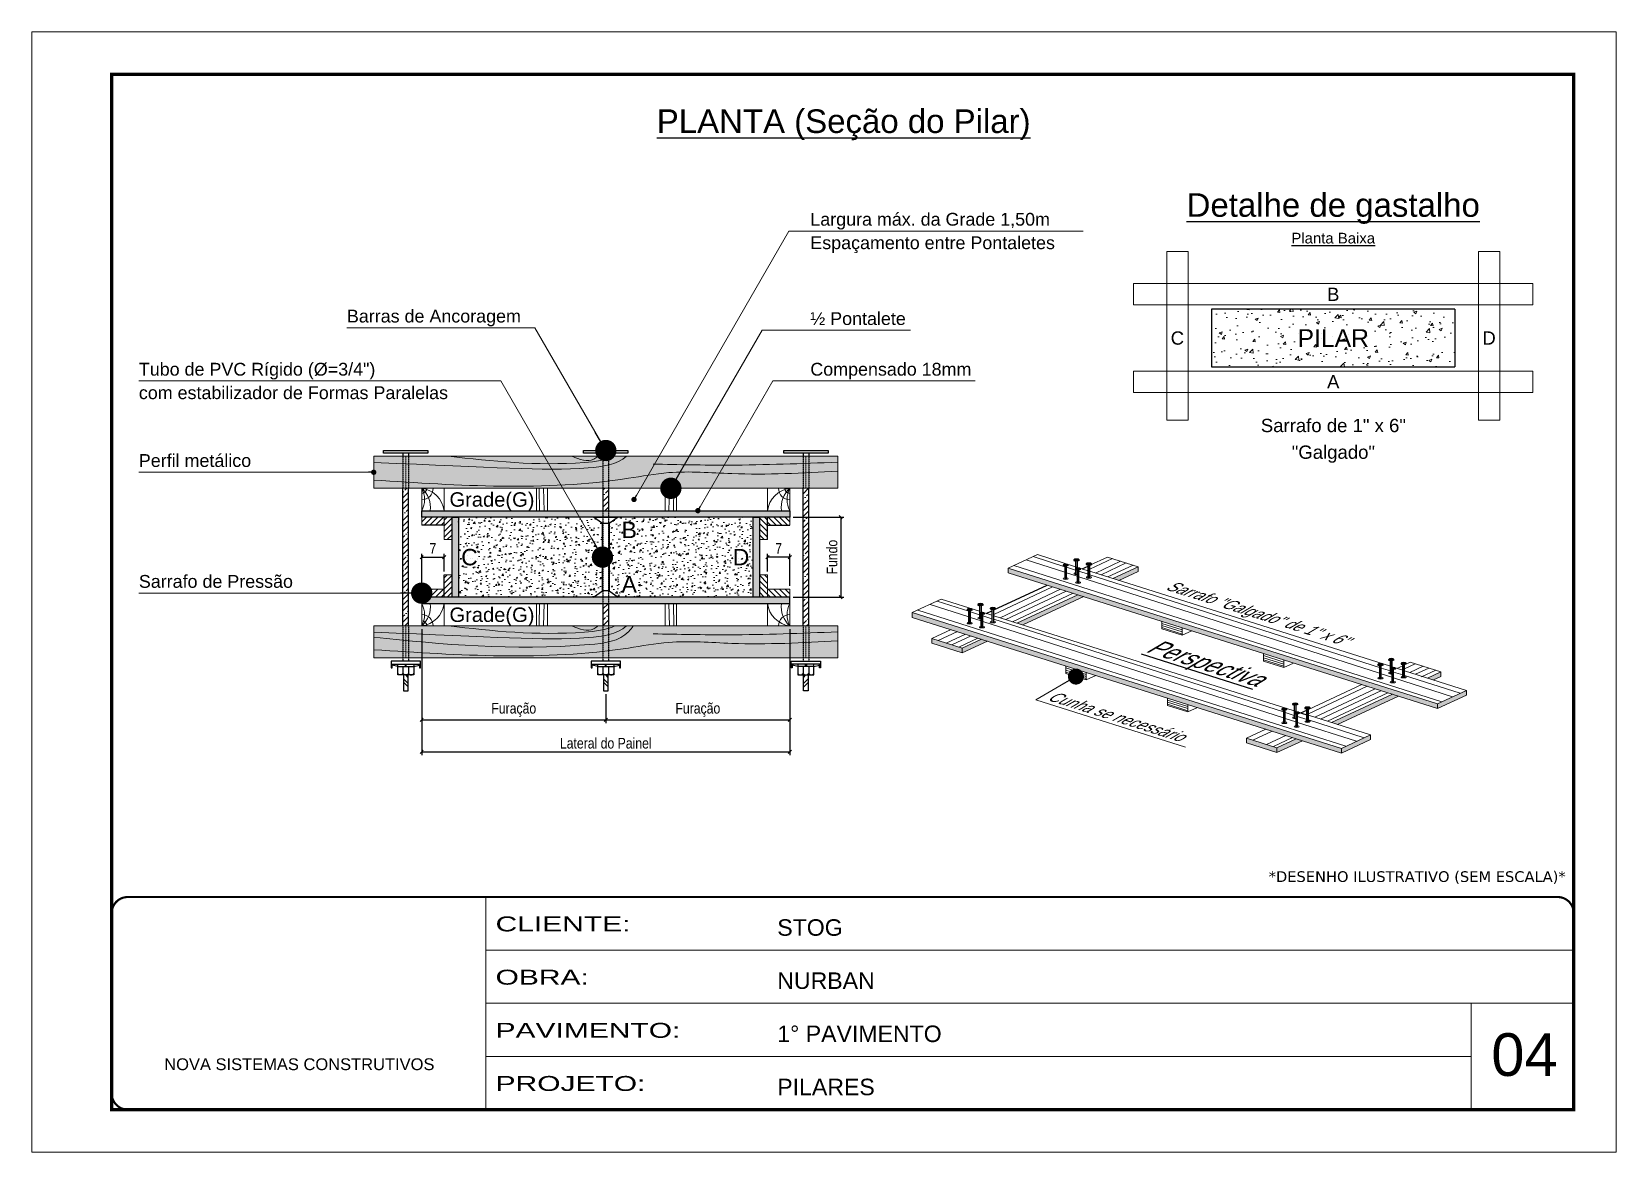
# Model space of a CAD drawing. Header units: millimetres. Extents: x 169816 to 178745, y 96537 to 113647.
# Drawn here: x 174585 to 176070, y 111469 to 112519 of the extents above; entities that cross this region are included whole.
import ezdxf
from ezdxf.enums import TextEntityAlignment as Align

# ---------------------------------------------------------------- set-up
doc = ezdxf.new("R2010")
doc.units = ezdxf.units.MM
for name, pattern in [('CONTINUO', [0]), ('DASHED', [0.75, 0.5, -0.25]), ('HIDDEN', [0.375, 0.25, -0.125])]:
    doc.linetypes.add(name, pattern=pattern)
doc.layers.add('BARRA ANCORAGEM', color=251, linetype='Continuous')
doc.layers.add('COTA', color=241, linetype='Continuous')
for name, color, linetype, lineweight in [('CARIMBO', 255, 'Continuous', 9), ('CONCRETO', 251, 'Continuous', 25), ('Demarcação 1', 251, 'Continuous', 9), ('Folhas', 255, 'Continuous', 9), ('Hachura', 251, 'Continuous', 9), ('Madeira', 126, 'Continuous', 18), ('Perfil Metálico', 224, 'Continuous', 18), ('SARRAFO DE PRESSAO', 251, 'DASHED', 9)]:
    doc.layers.add(name, color=color, linetype=linetype, lineweight=lineweight)
doc.layers.add('Demarcação 2', color=7, linetype='Continuous', lineweight=9, true_color=0xe0e0e0)
doc.styles.add('ARIAL', font='arial.ttf')
doc.styles.add('COTA TECNICA-50', font='techl___.ttf', dxfattribs={"height": 10})
doc.styles.add('SANSSERIF', font='sas_____.pfb')
doc.styles.get("Standard").update_dxf_attribs({"font": 'arial.ttf'})
doc.styles.add('stylellllll', font='verdana.ttf', dxfattribs={"height": 2})
doc.styles.add('Tecnologia', font='')
doc.styles.get('Tecnologia').set_extended_font_data('Forgotten Futurist')
doc.dimstyles.new('3x', dxfattribs={"dimtxt": 10, "dimasz": 5, "dimexe": 7, "dimexo": 5, "dimgap": 4, "dimtad": 1, "dimdec": 4, "dimlfac": 0.333333, "dimdsep": 46, "dimtxsty": 'Standard', "dimblk": 'DOT', "dimcen": 0.09, "dimclrd": 1, "dimclre": 1, "dimclrt": 2, "dimadec": 0, "dimazin": 2, "dimtfac": 1, "dimtdec": 4, "dimtmove": 0, "dimatfit": 3, "dimldrblk": 'DOT', "dimfxl": 1, "dimtolj": 1, "dimtzin": 0, "dimlwd": 9, "dimlwe": 9, "dimarcsym": 0})
doc.dimstyles.new('COTA PAINEL-50', dxfattribs={"dimtxt": 10, "dimasz": 3, "dimexe": 3, "dimexo": 3, "dimgap": 3, "dimtad": 1, "dimdec": 1, "dimzin": 12, "dimdsep": 46, "dimtxsty": 'COTA TECNICA-50', "dimblk1": 'OBLIQUE', "dimblk2": 'OBLIQUE', "dimsah": 1, "dimcen": 0.9, "dimclrd": 4, "dimclre": 4, "dimclrt": 240, "dimadec": 1, "dimazin": 3, "dimtfac": 1, "dimtdec": 1, "dimtmove": 0, "dimatfit": 3, "dimfxl": 1, "dimtolj": 1, "dimtzin": 12, "dimarcsym": 0})
pattern_1 = [(45, (167404.706, 119520.082), (-5.303301, 5.303301), []), (45, (167410.009, 119520.082), (-5.303301, 5.303301), [9.375, -1.875, 0, -1.875])]

msp = doc.modelspace()

# ---------------------------------------------------------------- texts
at = {"color": 0, "linetype": 'Continuous', "ltscale": 5, "style": 'ARIAL'}
for s, height, p in [('%%UPLANTA (Seção do Pilar)', 22.1184, (175345.47, 112423.62)), ('%%UDetalhe de gastalho', 22.1184, (175804.24, 112345.1)), ('%%UPlanta Baixa', 10, (175804.24, 112320.1))]:
    msp.add_text(s, height=height, dxfattribs=at).set_placement(p, align=Align.CENTER)
for s, p in [('Largura máx. da Grade 1,50m', (175314.21, 112336.78)), ('Barras de Ancoragem', (174879.93, 112246.05)), ('½ Pontalete', (175314.21, 112243.72)), ('Tubo de PVC Rígido (Ø=3/4")', (174684.94, 112196.26)), ('Compensado 18mm', (175314.21, 112196.26)), ('Perfil metálico', (174684.94, 112110.71)), ('Sarrafo de Pressão ', (174684.94, 111997.46))]:
    msp.add_text(s, height=12, dxfattribs=at).set_placement(p)
for s, p in [('Espaçamento entre Pontaletes', (175314.21, 112326.78)), ('com estabilizador de Formas Paralelas', (174684.94, 112186.26))]:
    msp.add_text(s, height=12, dxfattribs=at).set_placement(p, align=Align.TOP_LEFT)
for s, height, p in [('B', 12.44, (175804.24, 112272.46)), ('C', 12.44, (175658.19, 112231.5)), ('PILAR', 16.589, (175804.24, 112231.5)), ('D', 12.44, (175950.28, 112231.5)), ('A', 12.44, (175804.24, 112190.54)), ('Sarrafo de 1" x 6"', 12.4416, (175804.38, 112149.55)), ('"Galgado"', 12.442, (175804.38, 112124.55))]:
    msp.add_text(s, height=height, dxfattribs=at).set_placement(p, align=Align.MIDDLE_CENTER)
at = {"color": 0, "linetype": 'Continuous'}
for s, height, style, p in [('Grade(G)', 13.5, 'SANSSERIF', (174976.04, 112080.21)), ('C', 15.36, 'ARIAL', (174987.05, 112026.21)), ('D', 15.36, 'ARIAL', (175241.54, 112026.21)), ('Grade(G)', 13.5, 'SANSSERIF', (174976.04, 111972.21))]:
    msp.add_text(s, height=height, dxfattribs=dict(at, style=style)).set_placement(p, align=Align.MIDDLE_LEFT)
at = {"color": 0, "linetype": 'Continuous', "style": 'ARIAL'}
for s, p in [('B', (175144.5, 112051.71)), ('A', (175144.5, 112000.71))]:
    msp.add_text(s, height=15.36, dxfattribs=at).set_placement(p, align=Align.MIDDLE_CENTER)
at = {"style": 'ARIAL', "oblique": 42}
for s, height, p in [('Sarrafo "Galgado" de 1" x 6\'\'', 9.9777, (175730.06, 111969.53)), ('%%UPerspectiva', 15, (175679.92, 111921.1))]:
    msp.add_text(s, height=height, rotation=342.45159, dxfattribs=at).set_placement(p, align=Align.CENTER)
msp.add_text('Cunha se necessário', height=9.9777, rotation=342.45159, dxfattribs=at).set_placement((175535.43, 111892.52))
at = {"style": 'stylellllll'}
msp.add_text('*DESENHO ILUSTRATIVO (SEM ESCALA)*', height=10, dxfattribs=at).set_placement((176022.1, 111721.86), align=Align.RIGHT)
at = {"layer": 'CARIMBO', "style": 'ARIAL'}
msp.add_text('04', height=40, dxfattribs=at).set_placement((175952.38, 111540.1))

# ---------------------------------------------------------------- blocks, each defined once
blk = doc.blocks.new('_Dot')
at = {"color": 0, "linetype": 'ByBlock', "lineweight": -2}
blk.add_line((-0.5, 0), (-1, 0), dxfattribs=at)
at = {"color": 0, "linetype": 'ByBlock', "const_width": 0.5}
blk.add_lwpolyline([(-0.25, 0, 1), (0.25, 0, 1)], format="xyb", close=True, dxfattribs=at)
blk = doc.blocks.new('_Oblique')
at = {"color": 0, "linetype": 'ByBlock', "lineweight": -2}
blk.add_line((-0.5, -0.5), (0.5, 0.5), dxfattribs=at)
blk = doc.blocks.new('*D15')
at = {"layer": 'COTA', "color": 4, "lineweight": -2, "transparency": 16777216}
for p, q in [((175298, 112063.7), (175345.7, 112063.7)), ((175342.7, 112063.7), (175342.7, 111988.7)), ((175298, 111988.7), (175345.7, 111988.7))]:
    blk.add_line(p, q, dxfattribs=at)
at = {"layer": 'Defpoints', "color": 0, "transparency": 16777216}
for p in [(175295, 112063.7), (175295, 111988.7), (175342.7, 111988.7)]:
    blk.add_point(p, dxfattribs=at)
at = {"layer": 'COTA', "color": 4, "lineweight": -2, "transparency": 16777216, "xscale": 3, "yscale": 3, "zscale": 3}
for p, rotation in [((175342.7, 112063.7), 90), ((175342.7, 111988.7), 270)]:
    blk.add_blockref('_Oblique', p, dxfattribs=dict(at, rotation=rotation))
at = {"layer": 'COTA', "color": 240, "transparency": 16777216, "insert": (175334.6, 112026.2), "char_height": 10, "attachment_point": 5, "rotation": 90, "style": 'COTA TECNICA-50'}
blk.add_mtext('\\A1;Fundo', dxfattribs=at)
blk = doc.blocks.new('*D16')
at = {"layer": 'COTA', "color": 4, "lineweight": -2, "transparency": 16777216}
for p, q in [((174950, 111958.7), (174950, 111870.7)), ((175122.5, 111897.8), (175122.5, 111870.7)), ((174950, 111873.7), (175122.5, 111873.7))]:
    blk.add_line(p, q, dxfattribs=at)
at = {"layer": 'Defpoints', "color": 0, "transparency": 16777216}
for p in [(174950, 111961.7), (175122.5, 111900.8), (175122.5, 111873.7)]:
    blk.add_point(p, dxfattribs=at)
at = {"layer": 'COTA', "color": 4, "lineweight": -2, "transparency": 16777216, "xscale": 3, "yscale": 3, "zscale": 3, "rotation": 180}
blk.add_blockref('_Oblique', (174950, 111873.7), dxfattribs=at)
at = {"layer": 'COTA', "color": 4, "lineweight": -2, "transparency": 16777216, "xscale": 3, "yscale": 3, "zscale": 3}
blk.add_blockref('_Oblique', (175122.5, 111873.7), dxfattribs=at)
at = {"layer": 'COTA', "color": 240, "transparency": 16777216, "insert": (175036.3, 111883.1), "char_height": 10, "attachment_point": 5, "style": 'COTA TECNICA-50'}
blk.add_mtext('\\A1;Furação', dxfattribs=at)
blk = doc.blocks.new('*D17')
at = {"layer": 'COTA', "color": 4, "lineweight": -2, "transparency": 16777216}
for p, q in [((175295, 111958.7), (175295, 111870.7)), ((175122.5, 111897.8), (175122.5, 111870.7)), ((175122.5, 111873.7), (175295, 111873.7))]:
    blk.add_line(p, q, dxfattribs=at)
at = {"layer": 'Defpoints', "color": 0, "transparency": 16777216}
for p in [(175295, 111961.7), (175122.5, 111900.8), (175295, 111873.7)]:
    blk.add_point(p, dxfattribs=at)
at = {"layer": 'COTA', "color": 4, "lineweight": -2, "transparency": 16777216, "xscale": 3, "yscale": 3, "zscale": 3, "rotation": 180}
blk.add_blockref('_Oblique', (175122.5, 111873.7), dxfattribs=at)
at = {"layer": 'COTA', "color": 4, "lineweight": -2, "transparency": 16777216, "xscale": 3, "yscale": 3, "zscale": 3}
blk.add_blockref('_Oblique', (175295, 111873.7), dxfattribs=at)
at = {"layer": 'COTA', "color": 240, "transparency": 16777216, "insert": (175208.8, 111883.1), "char_height": 10, "attachment_point": 5, "style": 'COTA TECNICA-50'}
blk.add_mtext('\\A1;Furação', dxfattribs=at)
blk = doc.blocks.new('*D18')
at = {"layer": 'COTA', "color": 4, "lineweight": -2, "transparency": 16777216}
for p, q in [((174950, 111958.7), (174950, 111840.7)), ((175295, 111958.7), (175295, 111840.7)), ((174950, 111843.7), (175295, 111843.7))]:
    blk.add_line(p, q, dxfattribs=at)
at = {"layer": 'Defpoints', "color": 0, "transparency": 16777216}
for p in [(174950, 111961.7), (175295, 111961.7), (175295, 111843.7)]:
    blk.add_point(p, dxfattribs=at)
at = {"layer": 'COTA', "color": 4, "lineweight": -2, "transparency": 16777216, "xscale": 3, "yscale": 3, "zscale": 3, "rotation": 180}
blk.add_blockref('_Oblique', (174950, 111843.7), dxfattribs=at)
at = {"layer": 'COTA', "color": 4, "lineweight": -2, "transparency": 16777216, "xscale": 3, "yscale": 3, "zscale": 3}
blk.add_blockref('_Oblique', (175295, 111843.7), dxfattribs=at)
at = {"layer": 'COTA', "color": 240, "transparency": 16777216, "insert": (175122.5, 111851.8), "char_height": 10, "attachment_point": 5, "style": 'COTA TECNICA-50'}
blk.add_mtext('\\A1;Lateral do Painel', dxfattribs=at)
blk = doc.blocks.new('*D19')
at = {"layer": 'COTA', "color": 4, "lineweight": -2, "transparency": 16777216}
for p, q in [((174950, 111999.2), (174950, 112029.2)), ((174971, 112012.7), (174971, 112029.2)), ((174950, 112026.2), (174971, 112026.2))]:
    blk.add_line(p, q, dxfattribs=at)
at = {"layer": 'Defpoints', "color": 0, "transparency": 16777216}
for p in [(174971, 112026.2), (174971, 112009.7), (174950, 111996.2)]:
    blk.add_point(p, dxfattribs=at)
at = {"layer": 'COTA', "color": 4, "lineweight": -2, "transparency": 16777216, "xscale": 3, "yscale": 3, "zscale": 3, "rotation": 180}
blk.add_blockref('_Oblique', (174950, 112026.2), dxfattribs=at)
at = {"layer": 'COTA', "color": 4, "lineweight": -2, "transparency": 16777216, "xscale": 3, "yscale": 3, "zscale": 3}
blk.add_blockref('_Oblique', (174971, 112026.2), dxfattribs=at)
at = {"layer": 'COTA', "color": 240, "transparency": 16777216, "insert": (174960.5, 112034.3), "char_height": 10, "attachment_point": 5, "style": 'COTA TECNICA-50'}
blk.add_mtext('\\A1;7', dxfattribs=at)
blk = doc.blocks.new('*D20')
at = {"layer": 'COTA', "color": 4, "lineweight": -2, "transparency": 16777216}
for p, q in [((175274, 112012.7), (175274, 112029.2)), ((175295, 111999.2), (175295, 112029.2)), ((175295, 112026.2), (175274, 112026.2))]:
    blk.add_line(p, q, dxfattribs=at)
at = {"layer": 'Defpoints', "color": 0, "transparency": 16777216}
for p in [(175274, 112026.2), (175274, 112009.7), (175295, 111996.2)]:
    blk.add_point(p, dxfattribs=at)
at = {"layer": 'COTA', "color": 4, "lineweight": -2, "transparency": 16777216, "xscale": 3, "yscale": 3, "zscale": 3, "rotation": 180}
blk.add_blockref('_Oblique', (175274, 112026.2), dxfattribs=at)
at = {"layer": 'COTA', "color": 4, "lineweight": -2, "transparency": 16777216, "xscale": 3, "yscale": 3, "zscale": 3}
blk.add_blockref('_Oblique', (175295, 112026.2), dxfattribs=at)
at = {"layer": 'COTA', "color": 240, "transparency": 16777216, "insert": (175284.5, 112034.3), "char_height": 10, "attachment_point": 5, "style": 'COTA TECNICA-50'}
blk.add_mtext('\\A1;7', dxfattribs=at)
blk = doc.blocks.new('9999999999')
at = {"color": 30, "linetype": 'CONTINUO'}
for p, q in [((98564.6, 34230.2), (98564.6, 34429.4)), ((98564.6, 34379.6), (99584, 34379.6)), ((98564.6, 34329.8), (99488, 34329.8)), ((99584, 34329.8), (99488, 34329.8)), ((99488, 34329.8), (99488, 34230.2)), ((98564.6, 34280), (99488, 34280))]:
    blk.add_line(p, q, dxfattribs=at)
at = {"color": 30, "linetype": 'CONTINUO', "const_width": 2}
blk.add_lwpolyline([(99584, 34230.2), (99584, 34414.4, 0.414214), (99569, 34429.4), (98229, 34429.4, 0.414214), (98214, 34414.4), (98214, 34245.2, 0.414214), (98229, 34230.2), (99584, 34230.2)], format="xyb", dxfattribs=at)
at = {"layer": 'Folhas'}
blk.add_lwpolyline([(98139, 34190.2), (99624, 34190.2), (99624, 35240.2), (98139, 35240.2)], close=True, dxfattribs=at)
at = {"layer": 'Folhas', "color": 30, "const_width": 3}
blk.add_lwpolyline([(98214, 34230.2), (99584, 34230.2), (99584, 35200.2), (98214, 35200.2)], close=True, dxfattribs=at)
at = {"color": 7, "linetype": 'Continuous', "ltscale": 5, "style": 'ARIAL'}
for s, height, p in [('STOG', 15.48, (98837.7, 34393.1)), ('NURBAN', 15.48, (98837.7, 34343.3)), ('1° PAVIMENTO', 15.483, (98837.7, 34293.5)), ('NOVA SISTEMAS CONSTRUTIVOS', 11.059, (98263.2, 34267.2)), ('PILARES', 15.48, (98837.7, 34243.7))]:
    blk.add_text(s, height=height, dxfattribs=at).set_placement(p)
at = {"layer": 'Folhas', "color": 7, "style": 'Tecnologia', "width": 1.5}
for s, p in [('CLIENTE:', (98573.7, 34397.2)), ('OBRA:', (98573.7, 34347.3)), ('PAVIMENTO:', (98573.7, 34297.5)), ('PROJETO:', (98573.7, 34247.7))]:
    blk.add_text(s, height=14, dxfattribs=at).set_placement(p)

# ---------------------------------------------------------------- dimensions: what is measured, and where the dimension line sits
at = {"layer": 'COTA'}
dim = msp.add_linear_dim(base=(175342.7, 111988.71), p1=(175295.04, 112063.71), p2=(175295.04, 111988.71), angle=90, text='Fundo', dimstyle='COTA PAINEL-50', dxfattribs=at)
dim.commit()
dim.dimension.update_dxf_attribs({"geometry": '*D15', "text_midpoint": (175334.57, 112026.21)})
dim = msp.add_linear_dim(base=(174971.04, 112026.21), p1=(174950.04, 111996.21), p2=(174971.04, 112009.71), text='7', dimstyle='COTA PAINEL-50', dxfattribs=at)
dim.commit()
dim.dimension.update_dxf_attribs({"geometry": '*D19', "text_midpoint": (174960.54, 112026.21), "dimtype": 160})
dim = msp.add_linear_dim(base=(175274.04, 112026.21), p1=(175295.04, 111996.21), p2=(175274.04, 112009.71), angle=180, text='7', dimstyle='COTA PAINEL-50', dxfattribs=at)
dim.commit()
dim.dimension.update_dxf_attribs({"geometry": '*D20', "text_midpoint": (175284.54, 112026.21), "dimtype": 160})
for base, p1, p2, text, picture, middle in [((175122.54, 111873.75), (174950.04, 111961.71), (175122.54, 111900.82), 'Furação', '*D16', (175036.29, 111883.15)), ((175295.04, 111843.75), (174950.04, 111961.71), (175295.04, 111961.71), 'Lateral do Painel', '*D18', (175122.54, 111851.81)), ((175295.04, 111873.75), (175122.54, 111900.82), (175295.04, 111961.71), 'Furação', '*D17', (175208.79, 111883.15))]:
    dim = msp.add_linear_dim(base=base, p1=p1, p2=p2, text=text, dimstyle='COTA PAINEL-50', dxfattribs=at)
    dim.commit()
    dim.dimension.update_dxf_attribs({"geometry": picture, "text_midpoint": middle})

# ---------------------------------------------------------------- hatches: boundary and pattern name
at = {"layer": 'Demarcação 1'}
for points in [[(174950.04, 112069.71), (175295.04, 112069.71), (175295.04, 112063.71), (174950.04, 112063.71)], [(174978.54, 112063.71), (174984.54, 112063.71), (174984.54, 111988.71), (174978.54, 111988.71)], [(175260.54, 112063.71), (175266.54, 112063.71), (175266.54, 111988.71), (175260.54, 111988.71)], [(175295.04, 111988.71), (174950.04, 111988.71), (174950.04, 111982.71), (175295.04, 111982.71)]]:
    msp.add_hatch(color=256, dxfattribs=at).paths.add_polyline_path(points)
at = {"layer": 'Demarcação 2'}
for points in [[(175340.04, 112120.71), (174905.04, 112120.71), (174905.04, 112090.71), (175340.04, 112090.71)], [(175340.04, 111961.71), (174905.04, 111961.71), (174905.04, 111931.71), (175340.04, 111931.71)]]:
    msp.add_hatch(color=256, dxfattribs=at).paths.add_polyline_path(points)
h = msp.add_hatch(color=256, dxfattribs=at)
h.paths.add_polyline_path([(175427.98, 111949.87), (175427.98, 111945.47), (175456.59, 111936.43), (175456.59, 111940.83)])
h.paths.add_polyline_path([(175480.38, 111947.45), (175474.73, 111949.24), (175456.59, 111940.83), (175456.59, 111936.43)])
h.paths.add_polyline_path([(175570.38, 111989.16), (175564.74, 111990.94), (175507.6, 111964.46), (175513.24, 111962.68)])
h.paths.add_polyline_path([(175621.39, 112017.2), (175597.6, 112006.17), (175603.25, 112004.39), (175621.39, 112012.8)])
h = msp.add_hatch(color=256, dxfattribs=at)
h.paths.add_polyline_path([(175499.75, 112015.9), (175499.75, 112011.5), (175901.86, 111884.34), (175901.86, 111888.74)])
h.paths.add_polyline_path([(175929.08, 111896.95), (175929.08, 111901.35), (175901.86, 111888.74), (175901.86, 111884.34)])
h = msp.add_hatch(color=256, dxfattribs=at)
h.paths.add_polyline_path([(175409.74, 111974.19), (175409.74, 111969.79), (175811.85, 111842.63), (175811.85, 111847.03)])
h.paths.add_polyline_path([(175839.07, 111855.24), (175839.07, 111859.64), (175811.85, 111847.03), (175811.85, 111842.63)])
h = msp.add_hatch(color=256, dxfattribs=at)
h.paths.add_polyline_path([(175865.3, 111895.9), (175859.66, 111897.68), (175802.52, 111871.2), (175808.16, 111869.42)])
h.paths.add_polyline_path([(175905.03, 111918.7), (175892.52, 111912.91), (175898.17, 111911.12), (175905.03, 111914.3)])
h.paths.add_polyline_path([(175775.3, 111854.19), (175769.65, 111855.97), (175751.51, 111847.57), (175751.51, 111843.17)])
h.paths.add_polyline_path([(175722.9, 111856.61), (175722.9, 111852.21), (175751.51, 111843.17), (175751.51, 111847.57)])
at = {"layer": 'Hachura'}
h = msp.add_hatch(dxfattribs=at)
h.set_pattern_fill('AR-CONC', color=256, scale=4, style=0)
h.set_pattern_definition([(50, (175974.44, 116558.151), (28.69041, -2.51009), [3, -33]), (355, (175974.44, 116558.15), (-5.55005, 30.08769), [2.4, -26.4]), (100.4514, (175976.83, 116557.942), (23.14038, 27.57758), [2.5496, -28.04568]), (46.1842, (175974.44, 116566.15), (42.68964, -6.62076), [4.5, -49.5]), (96.6356, (175977.997, 116565.6), (37.3865, 38.9647), [3.8244, -42.0685]), (351.1842, (175974.44, 116566.15), (37.3865, 38.96474), [3.6, -39.6]), (21, (175978.44, 116564.151), (23.87628, -16.10476), [3, -33]), (326, (175978.44, 116564.15), (9.73261, 29.006), [2.4, -26.4]), (71.4514, (175980.43, 116562.81), (33.6089, 12.90122), [2.5496, -28.04568]), (37.5, (175974.439, 116558.151), (0.486394, 13.315754), [0, -26.08, 0, -26.8, 0, -26.5]), (7.5, (175974.439, 116558.151), (10.52278, 15.77647), [0, -15.28, 0, -25.48, 0, -10.1]), (327.5, (175965.519, 116558.151), (21.352897, -0.902195), [0, -10, 0, -31.2, 0, -41.4]), (317.5, (175961.52, 116558.151), (23.32745, 4.0042), [0, -13, 0, -20.72, 0, -29.4])])
h.paths.add_polyline_path([(175690.19, 112258.46), (175690.19, 112204.54), (175918.28, 112204.54), (175918.28, 112258.46)])
h.paths.add_polyline_path([(175766.6, 112219.06), (175841.87, 112219.06), (175841.87, 112243.94), (175766.6, 112243.94)], flags=24)
h = msp.add_hatch(dxfattribs=at)
h.set_pattern_fill('ANSI35', color=256, scale=30, style=0)
h.set_pattern_definition(pattern_1)
h.paths.add_polyline_path([(174932.37, 111961.71), (174937.7, 111961.71), (174937.7, 112090.71), (174932.37, 112090.71)])
h = msp.add_hatch(dxfattribs=at)
h.set_pattern_fill('ANSI35', color=256, scale=30, style=0)
h.set_pattern_definition(pattern_1)
h.paths.add_polyline_path([(175119.87, 112069.71), (175125.2, 112069.71), (175125.2, 112090.71), (175119.87, 112090.71)])
h = msp.add_hatch(dxfattribs=at)
h.set_pattern_fill('ANSI35', color=256, scale=30, style=0)
h.set_pattern_definition(pattern_1)
h.paths.add_polyline_path([(175307.37, 111961.71), (175312.7, 111961.71), (175312.7, 112090.71), (175307.37, 112090.71)])
h = msp.add_hatch(dxfattribs=at)
h.set_pattern_fill('ANSI31', color=256, scale=30, style=0)
h.set_pattern_definition([(45, (171285.6253, 110797.1673), (-2.6516504, 2.6516504), [])])
h.paths.add_polyline_path([(174971.04, 112063.71), (174950.04, 112063.71), (174950.04, 112056.21), (174971.04, 112056.21)])
h = msp.add_hatch(dxfattribs=at)
h.set_pattern_fill('ANSI31', color=256, scale=30, style=0)
h.set_pattern_definition([(45, (178086.131, 116793.5524), (-2.6516504, 2.6516504), [])])
h.paths.add_polyline_path([(174978.54, 112042.71), (174978.54, 112063.71), (174971.04, 112063.71), (174971.04, 112042.71)])
h = msp.add_hatch(dxfattribs=at)
h.set_pattern_fill('AR-CONC', color=256, scale=2, style=0)
h.set_pattern_definition([(50, (171285.625, 110816.667), (14.345204, -1.255043), [1.5, -16.5]), (355, (171285.625, 110816.667), (-2.775027, 15.043843), [1.2, -13.2]), (100.4514, (171286.821, 110816.563), (11.570188, 13.78879), [1.274804, -14.02284]), (46.1842, (171285.625, 110820.667), (21.34482, -3.31038), [2.25, -24.75]), (96.6356, (171287.404, 110820.391), (18.69325, 19.48236), [1.91221, -21.03426]), (351.1842, (171285.625, 110820.667), (18.69324, 19.48237), [1.8, -19.8]), (21, (171287.625, 110819.667), (11.93814, -8.052378), [1.5, -16.5]), (326, (171287.625, 110819.667), (4.866307, 14.503), [1.2, -13.2]), (71.4514, (171288.62, 110818.996), (16.804453, 6.45061), [1.274804, -14.02284]), (37.5, (171285.6253, 110816.6673), (0.243197, 6.657877), [0, -13.04, 0, -13.4, 0, -13.25]), (7.5, (171285.625, 110816.667), (5.261391, 7.888234), [0, -7.64, 0, -12.74, 0, -5.05]), (327.5, (171281.1653, 110816.6673), (10.676449, -0.4510974), [0, -5, 0, -15.6, 0, -20.7]), (317.5, (171279.165, 110816.667), (11.663723, 2.0021), [0, -6.5, 0, -10.36, 0, -14.7])])
h.paths.add_polyline_path([(175119.41, 112057.71), (175110.87, 112063.71), (174984.54, 112063.71), (174984.54, 111988.71), (175110.87, 111988.71), (175119.41, 111994.71)])
h.paths.add_polyline_path([(175260.54, 111988.71), (175260.54, 112063.71), (175134.2, 112063.71), (175125.66, 112057.71), (175125.66, 111994.71), (175134.2, 111988.71)])
h.paths.add_polyline_path([(174983.08, 112014.3), (175006.52, 112014.3), (175006.52, 112038.12), (174983.08, 112038.12)], flags=9)
h.paths.add_polyline_path([(175133.47, 111989.19), (175155.52, 111989.19), (175155.52, 112012.23), (175133.47, 112012.23)], flags=25)
h.paths.add_polyline_path([(175133.5, 112040.19), (175155.49, 112040.19), (175155.49, 112063.23), (175133.5, 112063.23)], flags=24)
h.paths.add_polyline_path([(175237.7, 112014.69), (175260.88, 112014.69), (175260.88, 112037.73), (175237.7, 112037.73)], flags=9)
h = msp.add_hatch(dxfattribs=at)
h.set_pattern_fill('ANSI31', color=256, scale=30, style=0)
h.set_pattern_definition([(135, (172158.9393, 116793.5524), (2.6516504, 2.6516504), [])])
h.paths.add_polyline_path([(175266.54, 112042.71), (175266.54, 112063.71), (175274.04, 112063.71), (175274.04, 112042.71)])
h = msp.add_hatch(dxfattribs=at)
h.set_pattern_fill('ANSI31', color=256, scale=30, style=0)
h.set_pattern_definition([(135, (178959.445, 110797.1673), (2.6516504, 2.6516504), [])])
h.paths.add_polyline_path([(175274.04, 112063.71), (175295.04, 112063.71), (175295.04, 112056.21), (175274.04, 112056.21)])
h = msp.add_hatch(dxfattribs=at)
h.set_pattern_fill('ANSI31', color=256, scale=30, style=0)
h.set_pattern_definition([(45, (178086.131, 116739.5524), (-2.6516504, 2.6516504), [])])
h.paths.add_polyline_path([(174978.54, 111988.71), (174978.54, 112009.71), (174971.04, 112009.71), (174971.04, 111988.71)])
h = msp.add_hatch(dxfattribs=at)
h.set_pattern_fill('ANSI31', color=256, scale=30, style=0)
h.set_pattern_definition([(135, (172158.9393, 116739.5524), (2.6516504, 2.6516504), [])])
h.paths.add_polyline_path([(175266.54, 111988.71), (175266.54, 112009.71), (175274.04, 112009.71), (175274.04, 111988.71)])
h = msp.add_hatch(dxfattribs=at)
h.set_pattern_fill('ANSI31', color=256, scale=30, style=0)
h.set_pattern_definition([(45, (171285.6253, 110729.6673), (-2.6516504, 2.6516504), [])])
h.paths.add_polyline_path([(174971.04, 111996.21), (174950.04, 111996.21), (174950.04, 111988.71), (174971.04, 111988.71)])
h = msp.add_hatch(dxfattribs=at)
h.set_pattern_fill('ANSI31', color=256, scale=30, style=0)
h.set_pattern_definition([(135, (178959.445, 110729.6673), (2.6516504, 2.6516504), [])])
h.paths.add_polyline_path([(175274.04, 111996.21), (175295.04, 111996.21), (175295.04, 111988.71), (175274.04, 111988.71)])
h = msp.add_hatch(dxfattribs=at)
h.set_pattern_fill('ANSI35', color=256, scale=30, style=0)
h.set_pattern_definition(pattern_1)
h.paths.add_polyline_path([(175125.2, 111982.71), (175119.87, 111982.71), (175119.87, 111961.71), (175125.2, 111961.71)])
h = msp.add_hatch(dxfattribs=at)
h.set_pattern_fill('ANSI31', color=256, scale=15, angle=117.5, style=0)
h.set_pattern_definition([(162.5, (168998.3956, 118913.3281), (-0.56382337, -1.7882193), [])])
h.paths.add_polyline_path([(175662.66, 111959.98), (175643.59, 111966.01), (175643.59, 111959.01), (175662.66, 111952.98)])
h = msp.add_hatch(dxfattribs=at)
h.set_pattern_fill('ANSI31', color=256, scale=15, angle=117.5, style=0)
h.set_pattern_definition([(162.5, (169093.7418, 118883.177), (-0.56382337, -1.7882193), [])])
h.paths.add_polyline_path([(175758.01, 111929.83), (175738.94, 111935.86), (175738.94, 111928.86), (175758.01, 111922.83)])
h = msp.add_hatch(dxfattribs=at)
h.set_pattern_fill('ANSI31', color=256, scale=15, angle=117.5, style=0)
h.set_pattern_definition([(162.5, (168908.389, 118871.6213), (-0.56382337, -1.7882193), [])])
h.paths.add_polyline_path([(175572.66, 111911.27), (175572.66, 111918.27), (175553.59, 111924.3), (175553.59, 111917.3)])
h = msp.add_hatch(dxfattribs=at)
h.set_pattern_fill('ANSI31', color=256, scale=15, angle=117.5, style=0)
h.set_pattern_definition([(162.5, (169003.7353, 118841.4701), (-0.56382337, -1.7882193), [])])
h.paths.add_polyline_path([(175668, 111888.12), (175648.93, 111894.15), (175648.93, 111887.15), (175668, 111881.12)])

# ---------------------------------------------------------------- linework, layer by layer
for p, q in [((175274.04, 112042.71), (175274.04, 112063.71)), ((174971.04, 112056.21), (174950.04, 112056.21)), ((175274.04, 112056.21), (175295.04, 112056.21)), ((175551.03, 112018.93), (175551.03, 112018.35)), ((175551.07, 112018.93), (175553.65, 112018.23)), ((175551.15, 112018.24), (175552.64, 112017.69)), ((175551.27, 112019.21), (175554.63, 112018.31)), ((175551.8, 112019.42), (175555.35, 112018.47)), ((175552.64, 112017.69), (175552.64, 112005.26)), ((175552.68, 112019.58), (175555.86, 112018.73)), ((175552.89, 112005.23), (175552.89, 112017.15)), ((175555.84, 112018.24), (175554.35, 112017.69)), ((175554.35, 112005.26), (175554.35, 112017.69)), ((175555.96, 112018.35), (175555.96, 112018.93)), ((175561.25, 112023.66), (175561.25, 112023.09)), ((175561.28, 112023.66), (175563.86, 112022.97)), ((175561.36, 112022.97), (175562.85, 112022.43)), ((175561.49, 112023.94), (175564.84, 112023.04)), ((175562.01, 112024.15), (175565.56, 112023.2)), ((175562.62, 112015.26), (175562.62, 112014.69)), ((175562.65, 112015.26), (175565.24, 112014.57)), ((175562.74, 112014.57), (175564.23, 112014.03)), ((175562.85, 112022.43), (175562.85, 112015.54)), ((175562.85, 112014.53), (175562.85, 112009.99)), ((175562.86, 112015.54), (175566.21, 112014.65)), ((175562.89, 112024.31), (175566.07, 112023.46)), ((175563.1, 112015.66), (175563.1, 112021.88)), ((175563.1, 112009.96), (175563.1, 112014.44)), ((175563.38, 112015.76), (175566.94, 112014.81)), ((175564.23, 112014.03), (175564.23, 112001.6)), ((175564.27, 112015.92), (175567.44, 112015.07)), ((175566.05, 112022.97), (175564.56, 112022.43)), ((175564.56, 112015.94), (175564.56, 112022.43)), ((175567.43, 112014.57), (175565.94, 112014.03)), ((175565.94, 112001.59), (175565.94, 112014.03)), ((175566.17, 112023.09), (175566.17, 112023.66)), ((175567.54, 112014.69), (175567.54, 112015.26)), ((175569, 112015.22), (175574.44, 112017.74)), ((175572.83, 112020), (175572.83, 112019.42)), ((175572.86, 112020), (175575.45, 112019.3)), ((175572.95, 112019.31), (175574.44, 112018.76)), ((175573.07, 112020.28), (175576.42, 112019.38)), ((175573.59, 112020.49), (175577.15, 112019.54)), ((175574.44, 112018.76), (175574.44, 112006.33)), ((175574.48, 112020.65), (175577.65, 112019.8)), ((175574.68, 112006.3), (175574.68, 112018.21)), ((175576.15, 112018.53), (175578.07, 112019.42)), ((175577.64, 112019.31), (175576.15, 112018.76)), ((175576.15, 112006.32), (175576.15, 112018.76)), ((175577.76, 112019.42), (175577.76, 112020)), ((174971.04, 111988.71), (174971.04, 112009.71)), ((175486.14, 111976.82), (175536.13, 111999.99)), ((175564.47, 112001.57), (175564.47, 112013.48)), ((175461.03, 111977.22), (175461.03, 111976.65)), ((175461.06, 111977.22), (175463.64, 111976.53)), ((175461.14, 111976.53), (175462.63, 111975.99)), ((175461.27, 111977.5), (175464.62, 111976.6)), ((175461.79, 111977.71), (175465.34, 111976.76)), ((175462.63, 111975.99), (175462.63, 111963.55)), ((175462.68, 111977.87), (175465.85, 111977.02)), ((175462.88, 111963.53), (175462.88, 111975.44)), ((175465.84, 111976.53), (175464.35, 111975.99)), ((175464.35, 111963.55), (175464.35, 111975.99)), ((175465.95, 111976.65), (175465.95, 111977.22)), ((175471.24, 111981.95), (175471.24, 111981.38)), ((175471.27, 111981.95), (175473.86, 111981.26)), ((175471.36, 111981.26), (175472.85, 111980.72)), ((175471.48, 111982.23), (175474.83, 111981.33)), ((175472, 111982.45), (175475.56, 111981.49)), ((175472.61, 111973.56), (175472.61, 111972.98)), ((175472.64, 111973.56), (175475.23, 111972.86)), ((175472.73, 111972.87), (175474.22, 111972.32)), ((175472.85, 111980.72), (175472.85, 111973.83)), ((175472.85, 111973.84), (175476.2, 111972.94)), ((175472.85, 111972.82), (175472.85, 111968.29)), ((175472.89, 111982.6), (175476.06, 111981.75)), ((175473.09, 111973.96), (175473.09, 111980.17)), ((175473.09, 111968.26), (175473.09, 111972.73)), ((175473.37, 111974.05), (175476.93, 111973.1)), ((175474.22, 111972.32), (175474.22, 111959.89)), ((175474.26, 111974.21), (175477.44, 111973.36)), ((175474.46, 111959.86), (175474.46, 111971.77)), ((175476.05, 111981.26), (175474.56, 111980.72)), ((175474.56, 111974.23), (175474.56, 111980.72)), ((175477.42, 111972.87), (175475.93, 111972.32)), ((175475.93, 111959.89), (175475.93, 111972.32)), ((175476.17, 111981.38), (175476.17, 111981.95)), ((175477.54, 111972.98), (175477.54, 111973.56)), ((175478.99, 111973.51), (175484.43, 111976.03)), ((175482.82, 111978.29), (175482.82, 111977.72)), ((175482.86, 111978.29), (175485.44, 111977.6)), ((175482.94, 111977.6), (175484.43, 111977.06)), ((175483.06, 111978.57), (175486.42, 111977.67)), ((175483.59, 111978.78), (175487.14, 111977.83)), ((175484.43, 111977.06), (175484.43, 111964.62)), ((175484.47, 111978.94), (175487.65, 111978.09)), ((175484.68, 111964.59), (175484.68, 111976.51)), ((175487.63, 111977.6), (175486.14, 111977.06)), ((175486.14, 111964.62), (175486.14, 111977.06)), ((175487.75, 111977.72), (175487.75, 111978.29)), ((175845.96, 111925.66), (175845.96, 111925.09)), ((175845.99, 111925.66), (175848.57, 111924.97)), ((175846.07, 111924.97), (175847.56, 111924.43)), ((175846.2, 111925.94), (175849.55, 111925.05)), ((175846.72, 111926.16), (175850.27, 111925.21)), ((175847.61, 111926.32), (175850.78, 111925.47)), ((175850.77, 111924.97), (175849.28, 111924.43)), ((175850.88, 111925.09), (175850.88, 111925.66)), ((175856.17, 111930.4), (175856.17, 111929.82)), ((175856.2, 111930.4), (175858.79, 111929.7)), ((175856.28, 111929.71), (175857.77, 111929.16)), ((175856.41, 111930.68), (175859.76, 111929.78)), ((175856.93, 111930.89), (175860.49, 111929.94)), ((175857.77, 111929.16), (175857.77, 111922.28)), ((175857.82, 111931.05), (175860.99, 111930.2)), ((175858.02, 111922.4), (175858.02, 111928.61)), ((175860.98, 111929.71), (175859.49, 111929.16)), ((175859.49, 111922.68), (175859.49, 111929.16)), ((175861.09, 111929.82), (175861.09, 111930.4)), ((175867.75, 111926.73), (175867.75, 111926.16)), ((175867.78, 111926.73), (175870.37, 111926.04)), ((175867.87, 111926.04), (175869.36, 111925.5)), ((175867.99, 111927.01), (175871.34, 111926.11)), ((175868.52, 111927.23), (175872.07, 111926.27)), ((175869.36, 111925.5), (175869.36, 111913.07)), ((175869.4, 111927.39), (175872.58, 111926.53)), ((175869.61, 111913.04), (175869.61, 111924.95)), ((175872.56, 111926.04), (175871.07, 111925.5)), ((175871.07, 111913.06), (175871.07, 111925.5)), ((175872.68, 111926.16), (175872.68, 111926.73)), ((175847.56, 111924.43), (175847.56, 111912)), ((175847.81, 111911.97), (175847.81, 111923.88)), ((175849.28, 111911.99), (175849.28, 111924.43)), ((175857.54, 111922), (175857.54, 111921.43)), ((175857.57, 111922), (175860.16, 111921.31)), ((175857.66, 111921.31), (175859.15, 111920.77)), ((175857.77, 111921.27), (175857.77, 111916.73)), ((175857.78, 111922.28), (175861.13, 111921.38)), ((175858.02, 111916.7), (175858.02, 111921.18)), ((175858.3, 111922.49), (175861.86, 111921.54)), ((175859.15, 111920.77), (175859.15, 111908.33)), ((175859.19, 111922.65), (175862.37, 111921.8)), ((175859.39, 111908.31), (175859.39, 111920.22)), ((175862.35, 111921.31), (175860.86, 111920.77)), ((175860.86, 111908.33), (175860.86, 111920.77)), ((175862.47, 111921.43), (175862.47, 111922)), ((175755.95, 111883.96), (175755.95, 111883.38)), ((175755.98, 111883.96), (175758.57, 111883.26)), ((175756.07, 111883.27), (175757.56, 111882.72)), ((175756.19, 111884.24), (175759.54, 111883.34)), ((175756.71, 111884.45), (175760.27, 111883.5)), ((175757.56, 111882.72), (175757.56, 111870.29)), ((175757.6, 111884.61), (175760.77, 111883.76)), ((175757.8, 111870.26), (175757.8, 111882.18)), ((175760.76, 111883.27), (175759.27, 111882.72)), ((175759.27, 111870.29), (175759.27, 111882.72)), ((175760.88, 111883.38), (175760.88, 111883.96)), ((175766.16, 111888.69), (175766.16, 111888.12)), ((175766.19, 111888.69), (175768.78, 111888)), ((175766.28, 111888), (175767.77, 111887.46)), ((175766.4, 111888.97), (175769.75, 111888.07)), ((175766.92, 111889.18), (175770.48, 111888.23)), ((175767.53, 111880.29), (175767.53, 111879.72)), ((175767.57, 111880.29), (175770.15, 111879.6)), ((175767.77, 111887.46), (175767.77, 111880.57)), ((175767.77, 111880.57), (175771.13, 111879.68)), ((175767.81, 111889.34), (175770.99, 111888.49)), ((175768.01, 111880.69), (175768.01, 111886.91)), ((175768.3, 111880.79), (175771.85, 111879.84)), ((175769.18, 111880.95), (175772.36, 111880.1)), ((175770.97, 111888), (175769.48, 111887.46)), ((175769.48, 111880.97), (175769.48, 111887.46)), ((175769.48, 111881.65), (175779.35, 111878.53)), ((175771.09, 111888.12), (175771.09, 111888.69)), ((175772.46, 111879.72), (175772.46, 111880.29)), ((175773.91, 111880.25), (175779.35, 111882.77)), ((175773.91, 111880.25), (175779.35, 111882.77)), ((175777.75, 111885.03), (175777.75, 111884.45)), ((175777.78, 111885.03), (175780.36, 111884.33)), ((175777.86, 111884.34), (175779.35, 111883.79)), ((175777.99, 111885.31), (175781.34, 111884.41)), ((175778.51, 111885.52), (175782.06, 111884.57)), ((175779.35, 111883.79), (175779.35, 111871.36)), ((175779.4, 111885.68), (175782.57, 111884.83)), ((175779.6, 111871.33), (175779.6, 111883.24)), ((175782.56, 111884.34), (175781.07, 111883.79)), ((175781.07, 111871.36), (175781.07, 111883.79)), ((175782.67, 111884.45), (175782.67, 111885.03)), ((175767.65, 111879.6), (175769.14, 111879.06)), ((175767.77, 111879.56), (175767.77, 111875.02)), ((175768.01, 111875), (175768.01, 111879.47)), ((175769.14, 111879.06), (175769.14, 111866.63)), ((175769.39, 111866.6), (175769.39, 111878.51)), ((175772.34, 111879.6), (175770.85, 111879.06)), ((175770.85, 111866.62), (175770.85, 111879.06))]:
    msp.add_line(p, q)
for points in [[(174950.04, 112069.71), (175295.04, 112069.71), (175295.04, 112063.71), (174950.04, 112063.71)], [(174978.54, 112063.71), (174984.54, 112063.71), (174984.54, 111988.71), (174978.54, 111988.71)], [(175260.54, 112063.71), (175266.54, 112063.71), (175266.54, 111988.71), (175260.54, 111988.71)], [(175295.04, 111988.71), (174950.04, 111988.71), (174950.04, 111982.71), (175295.04, 111982.71)]]:
    msp.add_lwpolyline(points, close=True)
at = {"const_width": 0.117}
for points in [[(175564.36, 112017.84, -0.1838798), (175563.11, 112017.84, -0.1838798)], [(175564.36, 112016.9, -0.1838798), (175563.11, 112016.9, -0.1838798)], [(175563.79, 112015.85, -0.0982359), (175563.11, 112015.96)], [(175564.21, 112014.04, -0.1605238), (175563.11, 112014.09)], [(175564.36, 112015.96, -0.0257332), (175564.19, 112015.91, -0.0257332)], [(175575.94, 112014.17, -0.1838798), (175574.7, 112014.17, -0.1838798)], [(175554.15, 112013.11, -0.1838798), (175552.9, 112013.11, -0.1838798)], [(175554.15, 112012.17, -0.1838798), (175552.9, 112012.17, -0.1838798)], [(175554.15, 112011.23, -0.1838798), (175552.9, 112011.23, -0.1838798)], [(175554.15, 112010.29, -0.1838798), (175552.9, 112010.29, -0.1838798)], [(175554.15, 112009.36, -0.1838798), (175552.9, 112009.36, -0.1838798)], [(175554.15, 112008.42, -0.1838798), (175552.9, 112008.42, -0.1838798)], [(175554.15, 112007.48, -0.1838798), (175552.9, 112007.48, -0.1838798)], [(175554.15, 112006.54, -0.1838798), (175552.9, 112006.54, -0.1838798)], [(175564.23, 112013.11, -0.1633298), (175563.11, 112013.15)], [(175564.23, 112012.17, -0.1633298), (175563.11, 112012.21)], [(175564.23, 112011.23, -0.1633298), (175563.11, 112011.27)], [(175565.73, 112009.44, -0.1838798), (175564.49, 112009.44, -0.1838798)], [(175565.73, 112008.5, -0.1838798), (175564.49, 112008.5, -0.1838798)], [(175565.73, 112007.57, -0.1838798), (175564.49, 112007.57, -0.1838798)], [(175565.73, 112006.63, -0.1838798), (175564.49, 112006.63, -0.1838798)], [(175565.73, 112005.69, -0.1838798), (175564.49, 112005.69, -0.1838798)], [(175565.73, 112004.75, -0.1838798), (175564.49, 112004.75, -0.1838798)], [(175565.73, 112003.82, -0.1838798), (175564.49, 112003.82, -0.1838798)], [(175565.73, 112002.88, -0.1838798), (175564.49, 112002.88, -0.1838798)], [(175575.94, 112013.24, -0.1838798), (175574.7, 112013.24, -0.1838798)], [(175575.94, 112012.3, -0.1838798), (175574.7, 112012.3, -0.1838798)], [(175575.94, 112011.36, -0.1838798), (175574.7, 112011.36, -0.1838798)], [(175575.94, 112010.42, -0.1838798), (175574.7, 112010.42, -0.1838798)], [(175575.94, 112009.49, -0.1838798), (175574.7, 112009.49, -0.1838798)], [(175575.94, 112008.55, -0.1838798), (175574.7, 112008.55, -0.1838798)], [(175575.94, 112007.61, -0.1838798), (175574.7, 112007.61, -0.1838798)], [(175464.14, 111971.4, -0.1838798), (175462.9, 111971.4, -0.1838798)], [(175464.14, 111970.46, -0.1838798), (175462.9, 111970.46, -0.1838798)], [(175464.14, 111969.52, -0.1838798), (175462.9, 111969.52, -0.1838798)], [(175474.35, 111976.13, -0.1838798), (175473.11, 111976.13, -0.1838798)], [(175474.35, 111975.19, -0.1838798), (175473.11, 111975.19, -0.1838798)], [(175473.78, 111974.14, -0.0982359), (175473.11, 111974.26)], [(175474.2, 111972.33, -0.1605238), (175473.11, 111972.38)], [(175474.22, 111971.4, -0.1633298), (175473.11, 111971.44)], [(175474.22, 111970.46, -0.1633298), (175473.11, 111970.51)], [(175474.22, 111969.52, -0.1633298), (175473.11, 111969.57)], [(175474.35, 111974.26, -0.0257332), (175474.18, 111974.2, -0.0257332)], [(175485.94, 111972.47, -0.1838798), (175484.69, 111972.47, -0.1838798)], [(175485.94, 111971.53, -0.1838798), (175484.69, 111971.53, -0.1838798)], [(175485.94, 111970.59, -0.1838798), (175484.69, 111970.59, -0.1838798)], [(175485.94, 111969.65, -0.1838798), (175484.69, 111969.65, -0.1838798)], [(175464.14, 111968.59, -0.1838798), (175462.9, 111968.59, -0.1838798)], [(175464.14, 111967.65, -0.1838798), (175462.9, 111967.65, -0.1838798)], [(175464.14, 111966.71, -0.1838798), (175462.9, 111966.71, -0.1838798)], [(175464.14, 111965.77, -0.1838798), (175462.9, 111965.77, -0.1838798)], [(175464.14, 111964.84, -0.1838798), (175462.9, 111964.84, -0.1838798)], [(175475.72, 111967.74, -0.1838798), (175474.48, 111967.74, -0.1838798)], [(175475.72, 111966.8, -0.1838798), (175474.48, 111966.8, -0.1838798)], [(175475.72, 111965.86, -0.1838798), (175474.48, 111965.86, -0.1838798)], [(175475.72, 111964.92, -0.1838798), (175474.48, 111964.92, -0.1838798)], [(175475.72, 111963.99, -0.1838798), (175474.48, 111963.99, -0.1838798)], [(175475.72, 111963.05, -0.1838798), (175474.48, 111963.05, -0.1838798)], [(175475.72, 111962.11, -0.1838798), (175474.48, 111962.11, -0.1838798)], [(175475.72, 111961.17, -0.1838798), (175474.48, 111961.17, -0.1838798)], [(175485.94, 111968.72, -0.1838798), (175484.69, 111968.72, -0.1838798)], [(175485.94, 111967.78, -0.1838798), (175484.69, 111967.78, -0.1838798)], [(175485.94, 111966.84, -0.1838798), (175484.69, 111966.84, -0.1838798)], [(175485.94, 111965.9, -0.1838798), (175484.69, 111965.9, -0.1838798)], [(175859.28, 111924.57, -0.1838798), (175858.04, 111924.57, -0.1838798)], [(175849.07, 111919.84, -0.1838798), (175847.83, 111919.84, -0.1838798)], [(175849.07, 111918.91, -0.1838798), (175847.83, 111918.91, -0.1838798)], [(175849.07, 111917.97, -0.1838798), (175847.83, 111917.97, -0.1838798)], [(175849.07, 111917.03, -0.1838798), (175847.83, 111917.03, -0.1838798)], [(175849.07, 111916.09, -0.1838798), (175847.83, 111916.09, -0.1838798)], [(175849.07, 111915.16, -0.1838798), (175847.83, 111915.16, -0.1838798)], [(175849.07, 111914.22, -0.1838798), (175847.83, 111914.22, -0.1838798)], [(175849.07, 111913.28, -0.1838798), (175847.83, 111913.28, -0.1838798)], [(175859.28, 111923.64, -0.1838798), (175858.04, 111923.64, -0.1838798)], [(175858.71, 111922.59, -0.0982359), (175858.04, 111922.7)], [(175859.13, 111920.77, -0.1605238), (175858.04, 111920.82)], [(175859.15, 111919.84, -0.1633298), (175858.04, 111919.89)], [(175859.15, 111918.91, -0.1633298), (175858.04, 111918.95)], [(175859.15, 111917.97, -0.1633298), (175858.04, 111918.01)], [(175859.28, 111922.7, -0.0257332), (175859.11, 111922.64, -0.0257332)], [(175860.65, 111916.18, -0.1838798), (175859.41, 111916.18, -0.1838798)], [(175860.65, 111915.24, -0.1838798), (175859.41, 111915.24, -0.1838798)], [(175860.65, 111914.3, -0.1838798), (175859.41, 111914.3, -0.1838798)], [(175860.65, 111913.37, -0.1838798), (175859.41, 111913.37, -0.1838798)], [(175860.65, 111912.43, -0.1838798), (175859.41, 111912.43, -0.1838798)], [(175860.65, 111911.49, -0.1838798), (175859.41, 111911.49, -0.1838798)], [(175860.65, 111910.55, -0.1838798), (175859.41, 111910.55, -0.1838798)], [(175860.65, 111909.62, -0.1838798), (175859.41, 111909.62, -0.1838798)], [(175870.86, 111920.91, -0.1838798), (175869.62, 111920.91, -0.1838798)], [(175870.86, 111919.97, -0.1838798), (175869.62, 111919.97, -0.1838798)], [(175870.86, 111919.04, -0.1838798), (175869.62, 111919.04, -0.1838798)], [(175870.86, 111918.1, -0.1838798), (175869.62, 111918.1, -0.1838798)], [(175870.86, 111917.16, -0.1838798), (175869.62, 111917.16, -0.1838798)], [(175870.86, 111916.22, -0.1838798), (175869.62, 111916.22, -0.1838798)], [(175870.86, 111915.29, -0.1838798), (175869.62, 111915.29, -0.1838798)], [(175870.86, 111914.35, -0.1838798), (175869.62, 111914.35, -0.1838798)], [(175769.27, 111882.87, -0.1838798), (175768.03, 111882.87, -0.1838798)], [(175769.27, 111881.93, -0.1838798), (175768.03, 111881.93, -0.1838798)], [(175768.7, 111880.88, -0.0982359), (175768.03, 111880.99)], [(175769.27, 111880.99, -0.0257332), (175769.1, 111880.94, -0.0257332)], [(175759.06, 111878.14, -0.1838798), (175757.82, 111878.14, -0.1838798)], [(175759.06, 111877.2, -0.1838798), (175757.82, 111877.2, -0.1838798)], [(175759.06, 111876.26, -0.1838798), (175757.82, 111876.26, -0.1838798)], [(175759.06, 111875.32, -0.1838798), (175757.82, 111875.32, -0.1838798)], [(175759.06, 111874.39, -0.1838798), (175757.82, 111874.39, -0.1838798)], [(175759.06, 111873.45, -0.1838798), (175757.82, 111873.45, -0.1838798)], [(175759.06, 111872.51, -0.1838798), (175757.82, 111872.51, -0.1838798)], [(175759.06, 111871.57, -0.1838798), (175757.82, 111871.57, -0.1838798)], [(175769.12, 111879.07, -0.1605238), (175768.03, 111879.12)], [(175769.14, 111878.14, -0.1633298), (175768.03, 111878.18)], [(175769.14, 111877.2, -0.1633298), (175768.03, 111877.24)], [(175769.14, 111876.26, -0.1633298), (175768.03, 111876.31)], [(175770.65, 111874.47, -0.1838798), (175769.4, 111874.47, -0.1838798)], [(175770.65, 111873.53, -0.1838798), (175769.4, 111873.53, -0.1838798)], [(175770.65, 111872.6, -0.1838798), (175769.4, 111872.6, -0.1838798)], [(175770.65, 111871.66, -0.1838798), (175769.4, 111871.66, -0.1838798)], [(175770.65, 111870.72, -0.1838798), (175769.4, 111870.72, -0.1838798)], [(175770.65, 111869.78, -0.1838798), (175769.4, 111869.78, -0.1838798)], [(175770.65, 111868.85, -0.1838798), (175769.4, 111868.85, -0.1838798)], [(175770.65, 111867.91, -0.1838798), (175769.4, 111867.91, -0.1838798)], [(175780.86, 111879.2, -0.1838798), (175779.62, 111879.2, -0.1838798)], [(175780.86, 111878.27, -0.1838798), (175779.62, 111878.27, -0.1838798)], [(175780.86, 111877.33, -0.1838798), (175779.62, 111877.33, -0.1838798)], [(175780.86, 111876.39, -0.1838798), (175779.62, 111876.39, -0.1838798)], [(175780.86, 111875.45, -0.1838798), (175779.62, 111875.45, -0.1838798)], [(175780.86, 111874.52, -0.1838798), (175779.62, 111874.52, -0.1838798)], [(175780.86, 111873.58, -0.1838798), (175779.62, 111873.58, -0.1838798)], [(175780.86, 111872.64, -0.1838798), (175779.62, 111872.64, -0.1838798)]]:
    msp.add_lwpolyline(points, format="xyb", dxfattribs=at)
for centre, start, end in [((175551.15, 112018.35), 180, 270), ((175555.84, 112018.35), 270, 0), ((175561.36, 112023.09), 180, 270), ((175562.74, 112014.69), 180, 270), ((175566.05, 112023.09), 270, 0), ((175567.43, 112014.69), 270, 0), ((175572.95, 112019.42), 180, 270), ((175577.64, 112019.42), 270, 0), ((175461.14, 111976.65), 180, 270), ((175465.84, 111976.65), 270, 0), ((175471.36, 111981.38), 180, 270), ((175472.73, 111972.98), 180, 270), ((175476.05, 111981.38), 270, 0), ((175477.42, 111972.98), 270, 0), ((175482.94, 111977.72), 180, 270), ((175487.63, 111977.72), 270, 0), ((175846.07, 111925.09), 180, 270), ((175850.77, 111925.09), 270, 0), ((175856.28, 111929.82), 180, 270), ((175860.98, 111929.82), 270, 0), ((175867.87, 111926.16), 180, 270), ((175872.56, 111926.16), 270, 0), ((175857.66, 111921.43), 180, 270), ((175862.35, 111921.43), 270, 0), ((175756.07, 111883.38), 180, 270), ((175760.76, 111883.38), 270, 0), ((175766.28, 111888.12), 180, 270), ((175770.97, 111888.12), 270, 0), ((175777.86, 111884.45), 180, 270), ((175782.56, 111884.45), 270, 0), ((175767.65, 111879.72), 180, 270), ((175772.34, 111879.72), 270, 0)]:
    msp.add_arc(centre, 0.117, start, end)
at = {"extrusion": (0, 0, -1)}
for centre in [(175553.51, 112018.93), (175563.72, 112023.66), (175565.1, 112015.26), (175575.31, 112020), (175463.51, 111977.22), (175473.72, 111981.95), (175475.09, 111973.56), (175485.3, 111978.29), (175848.44, 111925.66), (175858.65, 111930.4), (175870.23, 111926.73), (175860.02, 111922), (175758.43, 111883.96), (175768.64, 111888.69), (175770.01, 111880.29), (175780.23, 111885.03)]:
    msp.add_ellipse(centre, major_axis=(2.45, 0), ratio=0.2835444, start_param=-1.5707963, end_param=4.712389, dxfattribs=at)
at = {"layer": 'BARRA ANCORAGEM'}
for p, q in [((174932.37, 112123.71), (174932.37, 112120.71)), ((174937.7, 112123.71), (174937.7, 112120.71)), ((175119.87, 112123.71), (175119.87, 112120.71)), ((175125.2, 112123.71), (175125.2, 112120.71)), ((175307.37, 112123.71), (175307.37, 112120.71)), ((175312.7, 112123.71), (175312.7, 112120.71)), ((174932.37, 111961.71), (174932.37, 112090.71)), ((174937.7, 111961.71), (174937.7, 112090.71)), ((175119.87, 112090.71), (175119.87, 112069.71)), ((175125.2, 112090.71), (175125.2, 112069.71)), ((175307.37, 111961.71), (175307.37, 112090.71)), ((175312.7, 111961.71), (175312.7, 112090.71)), ((175125.66, 112057.71), (175119.41, 112057.71)), ((175125.66, 111994.71), (175119.41, 111994.71)), ((175119.87, 111982.71), (175119.87, 111961.71)), ((175125.2, 111982.71), (175125.2, 111961.71)), ((174927.52, 111923.71), (174922.22, 111924.87)), ((174942.55, 111923.71), (174947.85, 111924.87)), ((175115.02, 111923.71), (175109.72, 111924.87)), ((175130.05, 111923.71), (175135.35, 111924.87)), ((175302.52, 111923.71), (175297.22, 111924.87)), ((175317.55, 111923.71), (175322.85, 111924.87)), ((174937.24, 111907.71), (174932.83, 111912.13)), ((174937.24, 111913.57), (174934.99, 111915.82)), ((175124.74, 111907.71), (175120.33, 111912.13)), ((175124.74, 111913.57), (175122.49, 111915.82)), ((175307.83, 111913.57), (175310.08, 111915.82)), ((175307.83, 111907.71), (175312.24, 111912.13)), ((174937.24, 111904.77), (174932.83, 111909.19)), ((175124.74, 111904.77), (175120.33, 111909.19)), ((175307.83, 111904.23), (175312.24, 111908.65))]:
    msp.add_line(p, q, dxfattribs=at)
at = {"layer": 'BARRA ANCORAGEM', "linetype": 'HIDDEN'}
for p, q in [((174932.37, 112120.71), (174932.37, 112090.71)), ((174937.7, 112120.71), (174937.7, 112090.71)), ((175119.87, 112120.71), (175119.87, 112090.71)), ((175125.2, 112120.71), (175125.2, 112090.71)), ((175307.37, 112120.71), (175307.37, 112090.71)), ((175312.7, 112120.71), (175312.7, 112090.71)), ((175119.87, 112069.71), (175119.87, 111982.71)), ((175125.2, 112069.71), (175125.2, 111982.71)), ((174932.37, 111961.71), (174932.37, 111928.71)), ((174937.7, 111961.71), (174937.7, 111928.71)), ((175119.87, 111961.71), (175119.87, 111928.71)), ((175125.2, 111961.71), (175125.2, 111928.71)), ((175307.37, 111961.71), (175307.37, 111928.71)), ((175312.7, 111961.71), (175312.7, 111928.71))]:
    msp.add_line(p, q, dxfattribs=at)
at = {"layer": 'BARRA ANCORAGEM', "flags": 128}
for points in [[(174914.23, 112126.11), (174955.84, 112126.11), (174955.84, 112123.71), (174914.23, 112123.71)], [(175101.73, 112126.11), (175143.34, 112126.11), (175143.34, 112123.71), (175101.73, 112123.71)], [(175289.23, 112126.11), (175330.84, 112126.11), (175330.84, 112123.71), (175289.23, 112123.71)]]:
    msp.add_lwpolyline(points, close=True, dxfattribs=at)
at = {"layer": 'BARRA ANCORAGEM'}
msp.add_lwpolyline([(175110.87, 112063.71), (175134.2, 112063.71), (175125.66, 112057.71), (175125.66, 111994.71), (175134.2, 111988.71), (175110.87, 111988.71), (175119.41, 111994.71), (175119.41, 112057.71)], close=True, dxfattribs=at)
at = {"layer": 'BARRA ANCORAGEM', "flags": 128}
for points in [[(174948.73, 111928.71), (174921.34, 111928.71), (174921.34, 111926.04), (174948.73, 111926.04)], [(174921.34, 111926.04), (174921.34, 111922.48), (174922.22, 111922.48), (174922.22, 111926.04)], [(174942.55, 111926.04), (174942.55, 111915.82), (174927.52, 111915.82), (174927.52, 111926.04)], [(174934.59, 111926.04), (174934.59, 111923.71)], [(174935.48, 111923.71), (174935.48, 111926.04)], [(174947.85, 111926.04), (174947.85, 111922.48), (174948.73, 111922.48), (174948.73, 111928.71)], [(175136.23, 111928.71), (175108.84, 111928.71), (175108.84, 111926.04), (175136.23, 111926.04)], [(175108.84, 111926.04), (175108.84, 111922.48), (175109.72, 111922.48), (175109.72, 111926.04)], [(175130.05, 111926.04), (175130.05, 111915.82), (175115.02, 111915.82), (175115.02, 111926.04)], [(175122.09, 111926.04), (175122.09, 111923.71)], [(175122.98, 111923.71), (175122.98, 111926.04)], [(175135.35, 111926.04), (175135.35, 111922.48), (175136.23, 111922.48), (175136.23, 111928.71)], [(175297.22, 111926.04), (175297.22, 111922.48), (175296.34, 111922.48), (175296.34, 111928.71)], [(175296.34, 111928.71), (175323.73, 111928.71)], [(175323.73, 111926.04), (175296.34, 111926.04)], [(175302.52, 111926.04), (175302.52, 111915.82), (175317.55, 111915.82), (175317.55, 111926.04)], [(175309.59, 111923.71), (175309.59, 111926.04)], [(175310.48, 111926.04), (175310.48, 111923.71)], [(175323.73, 111928.71), (175323.73, 111922.48), (175322.85, 111922.48), (175322.85, 111926.04)], [(174927.52, 111923.71), (174942.55, 111923.71)], [(174932.83, 111915.82), (174932.83, 111900.82), (174937.24, 111900.82), (174937.24, 111915.82)], [(175115.02, 111923.71), (175130.05, 111923.71)], [(175120.33, 111915.82), (175120.33, 111900.82), (175124.74, 111900.82), (175124.74, 111915.82)], [(175317.55, 111923.71), (175302.52, 111923.71)], [(175312.24, 111915.82), (175312.24, 111900.82), (175307.83, 111900.82), (175307.83, 111915.82)]]:
    msp.add_lwpolyline(points, dxfattribs=at)
for points in [[(174932.38, 111923.71), (174932.38, 111917.59, -0.729796), (174927.52, 111917.59, -0.729796)], [(174937.69, 111923.71), (174937.69, 111917.59, -0.6666667), (174932.38, 111917.59, -0.6666667)], [(175119.88, 111923.71), (175119.88, 111917.59, -0.729796), (175115.02, 111917.59, -0.729796)], [(175125.19, 111923.71), (175125.19, 111917.59, -0.6666667), (175119.88, 111917.59, -0.6666667)], [(175307.38, 111923.71), (175307.38, 111917.59, 0.6666667), (175312.69, 111917.59, 0.6666667)], [(175312.69, 111923.71), (175312.69, 111917.59, 0.729796), (175317.55, 111917.59, 0.729796)]]:
    msp.add_lwpolyline(points, format="xyb", dxfattribs=at)
at = {"layer": 'BARRA ANCORAGEM'}
for centre in [(174940.12, 111918.37), (175127.62, 111918.37), (175304.95, 111918.37)]:
    msp.add_arc(centre, 2.55, 197.75636, 342.24364, dxfattribs=at)
at = {"layer": 'CONCRETO'}
for p, q in [((175690.19, 112258.46), (175690.19, 112204.54)), ((175918.28, 112258.46), (175690.19, 112258.46)), ((175918.28, 112258.46), (175918.28, 112204.54)), ((175690.19, 112204.54), (175918.28, 112204.54))]:
    msp.add_line(p, q, dxfattribs=at)
at = {"layer": 'Hachura'}
for p, q in [((175648.19, 112282.46), (175648.19, 112262.46)), ((175668.19, 112282.46), (175668.19, 112262.46)), ((175940.28, 112282.46), (175940.28, 112262.46)), ((175960.28, 112282.46), (175960.28, 112262.46)), ((175648.19, 112180.54), (175648.19, 112200.54)), ((175668.19, 112180.54), (175668.19, 112200.54)), ((175940.28, 112180.54), (175940.28, 112200.54)), ((175960.28, 112180.54), (175960.28, 112200.54)), ((175060.08, 112090.71), (175060.36, 112069.71)), ((175064.03, 112090.71), (175064.74, 112069.71)), ((175182.26, 112090.71), (175181.56, 112069.71)), ((175186.22, 112090.71), (175185.93, 112069.71)), ((175504.83, 112018.25), (175905.92, 111890.62)), ((175516.44, 112023.63), (175552.64, 112012.01)), ((175523.02, 112026.68), (175552.64, 112017.2)), ((175554.35, 112016.65), (175562.85, 112013.93)), ((175573.78, 112013.7), (175574.44, 112014.01)), ((175576.15, 112014.82), (175597.34, 112024.8)), ((175581.32, 112011.32), (175604.88, 112022.42)), ((175586.66, 112009.63), (175610.23, 112020.73)), ((175593.08, 112007.6), (175616.65, 112018.7)), ((175554.35, 112011.46), (175564.23, 112008.29)), ((175565.94, 112012.94), (175574.44, 112010.22)), ((175565.94, 112007.74), (175847.56, 111917.36)), ((175576.15, 112009.67), (175847.56, 111922.8)), ((175432.99, 111984.96), (175462.63, 111975.48)), ((175486.14, 111972.51), (175541.13, 111998.41)), ((175492.07, 111969.38), (175548.66, 111996.03)), ((175497.41, 111967.69), (175554.01, 111994.34)), ((175503.82, 111965.66), (175560.42, 111992.31)), ((175060.08, 111961.71), (175060.36, 111982.71)), ((175064.03, 111961.71), (175064.74, 111982.71)), ((175182.26, 111961.71), (175181.56, 111982.71)), ((175186.22, 111961.71), (175185.93, 111982.71)), ((175414.82, 111976.54), (175815.92, 111848.92)), ((175426.43, 111981.92), (175462.63, 111970.3)), ((175464.35, 111974.94), (175472.85, 111972.22)), ((175464.35, 111969.75), (175474.22, 111966.59)), ((175475.93, 111971.23), (175484.43, 111968.51)), ((175434.03, 111947.96), (175452, 111956.43)), ((175475.93, 111966.04), (175757.56, 111875.69)), ((175486.14, 111967.97), (175757.56, 111881.18)), ((175441.55, 111945.58), (175459.52, 111954.05)), ((175446.89, 111943.89), (175464.86, 111952.36)), ((175453.29, 111941.87), (175471.26, 111950.33)), ((175871.07, 111921.64), (175880.98, 111926.31)), ((175849.28, 111922.26), (175857.77, 111919.54)), ((175849.28, 111916.81), (175859.15, 111913.64)), ((175860.86, 111918.55), (175869.36, 111915.83)), ((175860.86, 111913.09), (175916.13, 111895.35)), ((175868.6, 111920.48), (175869.36, 111920.83)), ((175871.07, 111915.28), (175923.16, 111898.61)), ((175876.13, 111918.09), (175888.52, 111923.92)), ((175881.48, 111916.4), (175893.86, 111922.23)), ((175886.88, 111913.89), (175900.28, 111920.2)), ((175781.07, 111879.25), (175836.05, 111905.15)), ((175786.99, 111876.11), (175843.58, 111902.76)), ((175792.33, 111874.42), (175848.93, 111901.07)), ((175798.74, 111872.4), (175855.34, 111899.05)), ((175759.27, 111880.62), (175767.77, 111877.9)), ((175759.27, 111875.12), (175769.14, 111871.95)), ((175770.85, 111876.91), (175779.35, 111874.19)), ((175770.85, 111871.4), (175826.12, 111853.65)), ((175781.07, 111873.65), (175833.26, 111856.95)), ((175728.95, 111854.7), (175746.92, 111863.16)), ((175741.81, 111850.63), (175759.79, 111859.09)), ((175748.21, 111848.61), (175766.18, 111857.07))]:
    msp.add_line(p, q, dxfattribs=at)
for centre, radius, start, end in [((174946.78, 112066.46), 24.47, 7.64279, 82.35721), ((174934.45, 112072.82), 23.73, 352.48476, 48.94037), ((174930.72, 112080.21), 21.98, 331.47094, 28.52906), ((174950.04, 112090.71), 1.75, 270, 360), ((174950.04, 112090.71), 4.75, 270, 0), ((174950.04, 112090.71), 10.7, 270, 0), ((175298.29, 112066.46), 24.47, 97.64279, 172.35721), ((175295.04, 112090.71), 10.7, 180, 270), ((175310.62, 112072.82), 23.73, 131.05963, 187.51524), ((175295.04, 112090.71), 4.75, 180, 270), ((175314.35, 112080.21), 21.98, 151.47094, 208.52906), ((175295.04, 112090.71), 1.75, 180, 270), ((174946.78, 111985.97), 24.47, 277.64279, 352.35721), ((174934.45, 111979.61), 23.73, 311.05963, 7.51524), ((174930.72, 111972.21), 21.98, 331.47094, 28.52906), ((174950.04, 111961.71), 10.7, 0, 90), ((175298.29, 111985.97), 24.47, 187.64279, 262.35721), ((175295.04, 111961.71), 10.7, 90, 180), ((175310.62, 111979.61), 23.73, 172.48476, 228.94037), ((175314.35, 111972.21), 21.98, 151.47094, 208.52906), ((174950.04, 111961.71), 4.75, 0, 90), ((174950.04, 111961.71), 1.75, 0, 90)]:
    msp.add_arc(centre, radius, start, end, dxfattribs=at)
for points, knots in [([(174905.04, 112114.81), (175021.2, 112110.66), (175073.31, 112105.27), (175133.03, 112112.55), (175141.89, 112120.71)], [0, 0, 0, 0, 125.1825812, 162.3251979, 162.3251979, 162.3251979, 162.3251979]), ([(174975.12, 112120.71), (175016.1, 112116.12), (175065.98, 112110.53), (175122.74, 112116.8), (175130.92, 112120.71)], [0, 0, 0, 0, 127.741989, 155.4442459, 155.4442459, 155.4442459, 155.4442459]), ([(174905.04, 111955.81), (175021.2, 111951.66), (175073.31, 111946.27), (175133.03, 111953.55), (175141.89, 111961.71)], [0, 0, 0, 0, 125.1825812, 162.3251979, 162.3251979, 162.3251979, 162.3251979]), ([(174975.12, 111961.71), (175016.1, 111957.12), (175065.98, 111951.53), (175122.74, 111957.8), (175130.92, 111961.71)], [0, 0, 0, 0, 127.741989, 155.4442459, 155.4442459, 155.4442459, 155.4442459])]:
    msp.add_open_spline(points, degree=3, knots=knots, dxfattribs=at)
for points in [[(175090.72, 112120.71), (175111.22, 112118.1), (175114.92, 112120.71)], [(174905.04, 112098.46), (175143.74, 112100.04), (175181.53, 112105.36), (175240.51, 112104.42), (175340.04, 112106.65)], [(175340.04, 112115.2), (175237.56, 112112.43), (175166.97, 112113.36)], [(174905.04, 111951.08), (175106.95, 111944.3), (175144.06, 111956.44), (175148.28, 111961.71)], [(175090.72, 111961.71), (175111.22, 111959.1), (175114.92, 111961.71)], [(175340.04, 111956.2), (175237.56, 111953.43), (175166.97, 111954.36)], [(174905.04, 111939.46), (175143.74, 111941.04), (175181.53, 111946.36), (175240.51, 111945.42), (175340.04, 111947.65)]]:
    msp.add_spline(points, degree=3, dxfattribs=at)
at = {"layer": 'Madeira', "ltscale": 5}
for p, q in [((175648.19, 112312.46), (175648.19, 112282.46)), ((175668.19, 112312.46), (175648.19, 112312.46)), ((175668.19, 112312.46), (175668.19, 112282.46)), ((175940.28, 112312.46), (175940.28, 112282.46)), ((175940.28, 112312.46), (175960.28, 112312.46)), ((175960.28, 112312.46), (175960.28, 112282.46)), ((175617.19, 112262.46), (175617.19, 112282.46)), ((175991.28, 112282.46), (175617.19, 112282.46)), ((175991.28, 112262.46), (175991.28, 112282.46)), ((175991.28, 112262.46), (175617.19, 112262.46)), ((175668.19, 112262.46), (175668.19, 112200.54)), ((175940.28, 112262.46), (175940.28, 112200.54)), ((175617.19, 112200.54), (175617.19, 112180.54)), ((175991.28, 112200.54), (175617.19, 112200.54)), ((175991.28, 112200.54), (175991.28, 112180.54)), ((175991.28, 112180.54), (175617.19, 112180.54)), ((175648.19, 112180.54), (175648.19, 112154.63)), ((175668.19, 112180.54), (175668.19, 112154.63)), ((175940.28, 112180.54), (175940.28, 112154.63)), ((175960.28, 112180.54), (175960.28, 112154.63)), ((175668.19, 112154.63), (175648.19, 112154.63)), ((175940.28, 112154.63), (175960.28, 112154.63)), ((175499.75, 112015.9), (175526.97, 112028.51)), ((175526.97, 112028.51), (175562.85, 112017.16)), ((175499.75, 112015.9), (175901.86, 111888.74)), ((175499.75, 112011.5), (175499.75, 112015.9)), ((175564.56, 112016.62), (175574.44, 112013.5)), ((175569, 112015.22), (175574.44, 112017.74)), ((175576.15, 112018.53), (175592.79, 112026.24)), ((175592.79, 112026.24), (175621.39, 112017.2)), ((175597.6, 112006.17), (175621.39, 112017.2)), ((175621.39, 112017.2), (175621.39, 112012.8)), ((175486.14, 111976.82), (175536.13, 111999.99)), ((175499.75, 112011.5), (175901.86, 111884.34)), ((175576.15, 112012.96), (175857.77, 111923.9)), ((175603.25, 112004.39), (175621.39, 112012.8)), ((175409.74, 111974.19), (175436.96, 111986.8)), ((175436.96, 111986.8), (175472.85, 111975.45)), ((175507.6, 111964.46), (175564.74, 111990.94)), ((175513.24, 111962.68), (175570.38, 111989.16)), ((175409.74, 111974.19), (175811.85, 111847.03)), ((175409.74, 111969.79), (175409.74, 111974.19)), ((175409.74, 111969.79), (175811.85, 111842.63)), ((175474.56, 111974.91), (175484.43, 111971.79)), ((175478.99, 111973.51), (175484.43, 111976.03)), ((175486.14, 111971.25), (175767.77, 111882.19)), ((175427.98, 111949.87), (175446.13, 111958.28)), ((175643.59, 111966.01), (175643.59, 111959.01)), ((175643.59, 111959.01), (175662.66, 111952.98)), ((175662.66, 111952.98), (175662.66, 111959.98)), ((175662.66, 111952.98), (175671.64, 111957.14)), ((175427.98, 111945.47), (175427.98, 111949.87)), ((175427.98, 111949.87), (175456.59, 111940.83)), ((175427.98, 111945.47), (175456.59, 111936.43)), ((175456.59, 111940.83), (175474.73, 111949.24)), ((175456.59, 111936.43), (175480.38, 111947.45)), ((175456.59, 111936.43), (175456.59, 111940.83)), ((175738.94, 111935.86), (175738.94, 111928.86)), ((175738.94, 111928.86), (175758.01, 111922.83)), ((175758.01, 111922.83), (175758.01, 111929.83)), ((175758.01, 111922.83), (175766.99, 111926.99)), ((175863.92, 111921.95), (175869.36, 111924.47)), ((175871.07, 111925.27), (175876.42, 111927.75)), ((175876.42, 111927.75), (175905.03, 111918.7)), ((175553.59, 111924.3), (175553.59, 111917.3)), ((175553.59, 111917.3), (175572.66, 111911.27)), ((175572.66, 111911.27), (175572.66, 111918.27)), ((175572.66, 111911.27), (175581.64, 111915.43)), ((175859.49, 111923.36), (175869.36, 111920.23)), ((175871.07, 111919.69), (175929.08, 111901.35)), ((175892.52, 111912.91), (175905.03, 111918.7)), ((175898.17, 111911.12), (175905.03, 111914.3)), ((175905.03, 111918.7), (175905.03, 111914.3)), ((175781.07, 111883.56), (175831.06, 111906.73)), ((175802.52, 111871.2), (175859.66, 111897.68)), ((175808.16, 111869.42), (175865.3, 111895.9)), ((175901.86, 111888.74), (175929.08, 111901.35)), ((175901.86, 111884.34), (175929.08, 111896.95)), ((175929.08, 111896.95), (175929.08, 111901.35)), ((175648.93, 111894.15), (175648.93, 111887.15)), ((175648.93, 111887.15), (175668, 111881.12)), ((175668, 111881.12), (175668, 111888.12)), ((175668, 111881.12), (175676.98, 111885.28)), ((175901.86, 111888.74), (175901.86, 111884.34)), ((175781.07, 111877.99), (175839.07, 111859.64)), ((175722.9, 111856.61), (175741.05, 111865.02)), ((175722.9, 111852.21), (175722.9, 111856.61)), ((175751.51, 111847.57), (175722.9, 111856.61)), ((175722.9, 111852.21), (175751.51, 111843.17)), ((175751.51, 111847.57), (175769.65, 111855.97)), ((175751.51, 111843.17), (175775.3, 111854.19)), ((175811.85, 111847.03), (175839.07, 111859.64)), ((175811.85, 111842.63), (175839.07, 111855.24)), ((175839.07, 111855.24), (175839.07, 111859.64)), ((175751.51, 111843.17), (175751.51, 111847.57)), ((175811.85, 111842.63), (175811.85, 111847.03))]:
    msp.add_line(p, q, dxfattribs=at)
at = {"layer": 'Madeira'}
for p, q in [((175648.19, 112262.46), (175648.19, 112200.54)), ((175960.28, 112262.46), (175960.28, 112200.54)), ((175295.04, 112063.71), (175266.54, 112063.71))]:
    msp.add_line(p, q, dxfattribs=at)
at = {"layer": 'Madeira', "linetype": 'HIDDEN'}
for points in [[(174905.04, 112090.71), (174935.04, 112090.71), (174935.04, 112120.71), (174905.04, 112120.71)], [(175340.04, 112090.71), (175310.04, 112090.71), (175310.04, 112120.71), (175340.04, 112120.71)], [(174905.04, 111961.71), (174935.04, 111961.71), (174935.04, 111931.71), (174905.04, 111931.71)], [(175340.04, 111961.71), (175310.04, 111961.71), (175310.04, 111931.71), (175340.04, 111931.71)]]:
    msp.add_lwpolyline(points, close=True, dxfattribs=at)
at = {"layer": 'Madeira'}
for points in [[(174950.04, 112069.71), (174971.04, 112069.71), (174971.04, 112090.71), (174950.04, 112090.71)], [(175068.04, 112090.71), (175057.54, 112090.71), (175057.54, 112069.71), (175068.04, 112069.71)], [(175178.26, 112090.71), (175188.76, 112090.71), (175188.76, 112069.71), (175178.26, 112069.71)], [(175295.04, 112069.71), (175274.04, 112069.71), (175274.04, 112090.71), (175295.04, 112090.71)], [(174950.04, 111982.71), (174971.04, 111982.71), (174971.04, 111961.71), (174950.04, 111961.71)], [(175068.04, 111961.71), (175057.54, 111961.71), (175057.54, 111982.71), (175068.04, 111982.71)], [(175178.26, 111961.71), (175188.76, 111961.71), (175188.76, 111982.71), (175178.26, 111982.71)], [(175295.04, 111982.71), (175274.04, 111982.71), (175274.04, 111961.71), (175295.04, 111961.71)]]:
    msp.add_lwpolyline(points, close=True, dxfattribs=at)
for points in [[(174971.04, 112056.21), (174950.04, 112056.21), (174950.04, 112063.71)], [(174950.04, 112063.71), (174978.54, 112063.71)], [(174978.54, 112063.71), (174978.54, 112042.71), (174971.04, 112042.71), (174971.04, 112063.71)], [(175266.54, 112063.71), (175266.54, 112042.71), (175274.04, 112042.71), (175274.04, 112063.71)], [(175274.04, 112056.21), (175295.04, 112056.21), (175295.04, 112063.71)], [(174971.04, 111988.71), (174971.04, 112009.71), (174978.54, 112009.71), (174978.54, 111988.71)], [(175274.04, 111988.71), (175274.04, 112009.71), (175266.54, 112009.71), (175266.54, 111988.71), (175295.04, 111988.71)], [(174978.54, 111988.71), (174950.04, 111988.71), (174950.04, 111996.21), (174971.04, 111996.21)], [(175295.04, 111988.71), (175295.04, 111996.21), (175274.04, 111996.21)]]:
    msp.add_lwpolyline(points, dxfattribs=at)
at = {"layer": 'Madeira', "ltscale": 5}
for centre, major_axis, start_param, end_param in [((175553.51, 112006.09), (2.48, 0), 1.93026, 7.5084591), ((175563.72, 112010.82), (2.48, 0), 1.93026, 4.9157095), ((175565.1, 112002.43), (2.48, 0), 1.93026, 7.5084591), ((175575.31, 112007.16), (2.48, 0), 1.93026, 7.5084591), ((175473.72, 111969.11), (2.48, 0), 1.93026, 4.9157095), ((175463.51, 111964.38), (-2.48, 0), -1.2113327, 4.3668665), ((175475.09, 111960.72), (2.48, 0), 1.93026, 7.5084591), ((175485.3, 111965.45), (-2.48, 0), -1.2113327, 4.3668665), ((175848.44, 111912.83), (-2.48, 0), -1.2113327, 4.3668665), ((175858.65, 111917.56), (2.48, 0), 1.93026, 4.9157095), ((175860.02, 111909.16), (2.48, 0), 1.93026, 7.5084591), ((175870.23, 111913.89), (-2.48, 0), -1.2113327, 4.3668665), ((175758.43, 111871.12), (2.48, 0), 1.93026, 7.5084591), ((175768.64, 111875.85), (2.48, 0), 1.93026, 4.9157095), ((175770.01, 111867.46), (2.48, 0), 1.93026, 7.5084591), ((175780.23, 111872.19), (2.48, 0), 1.93026, 7.5084591)]:
    msp.add_ellipse(centre, major_axis=major_axis, ratio=0.3568773, start_param=start_param, end_param=end_param, dxfattribs=at)
at = {"layer": 'Perfil Metálico'}
for points in [[(175340.04, 112120.71), (174905.04, 112120.71), (174905.04, 112090.71), (175340.04, 112090.71)], [(175340.04, 111961.71), (174905.04, 111961.71), (174905.04, 111931.71), (175340.04, 111931.71)]]:
    msp.add_lwpolyline(points, close=True, dxfattribs=at)

# ---------------------------------------------------------------- block references
at = {"layer": 'SARRAFO DE PRESSAO', "color": 6, "linetype": 'ByBlock'}
msp.add_blockref('9999999999', (76445.54, 77278.32), dxfattribs=at)

msp.set_redraw_order([(e.dxf.handle, doc.entitydb.next_handle()) for e in msp.query("TEXT MTEXT ATTDEF DIMENSION ARC_DIMENSION")])  # texts and dimensions are drawn at this point

# ---------------------------------------------------------------- leaders
for points, override in [([(175148.97, 112080.21), (175294.21, 112331.78), (175569.98, 112331.78)], {"dimgap": 3, "dimtad": 0}), ([(175122.54, 112126.11), (175056.17, 112241.05), (174879.93, 112241.05)], {"dimasz": 20}), ([(175183.51, 112090.71), (175268.96, 112238.72), (175408.16, 112238.72)], {"dimasz": 20}), ([(175119.41, 112026.21), (175024.12, 112191.26), (174684.94, 112191.26)], {"dimasz": 20}), ([(175208.79, 112069.71), (175278.96, 112191.26), (175468.67, 112191.26)], {"dimgap": 3, "dimtad": 0}), ([(174905.04, 112105.71), (174684.94, 112105.71)], {"dimgap": 3, "dimtad": 0}), ([(174950.04, 111992.46), (174684.94, 111992.46)], {"dimasz": 20}), ([(175563.12, 111914.28), (175525.43, 111892.52), (175665.94, 111848.09)], {"dimasz": 15, "dimgap": 4, "dimtad": 0})]:
    msp.add_leader(points, dimstyle='3x', override=override)

doc.saveas('drawing.dxf')
